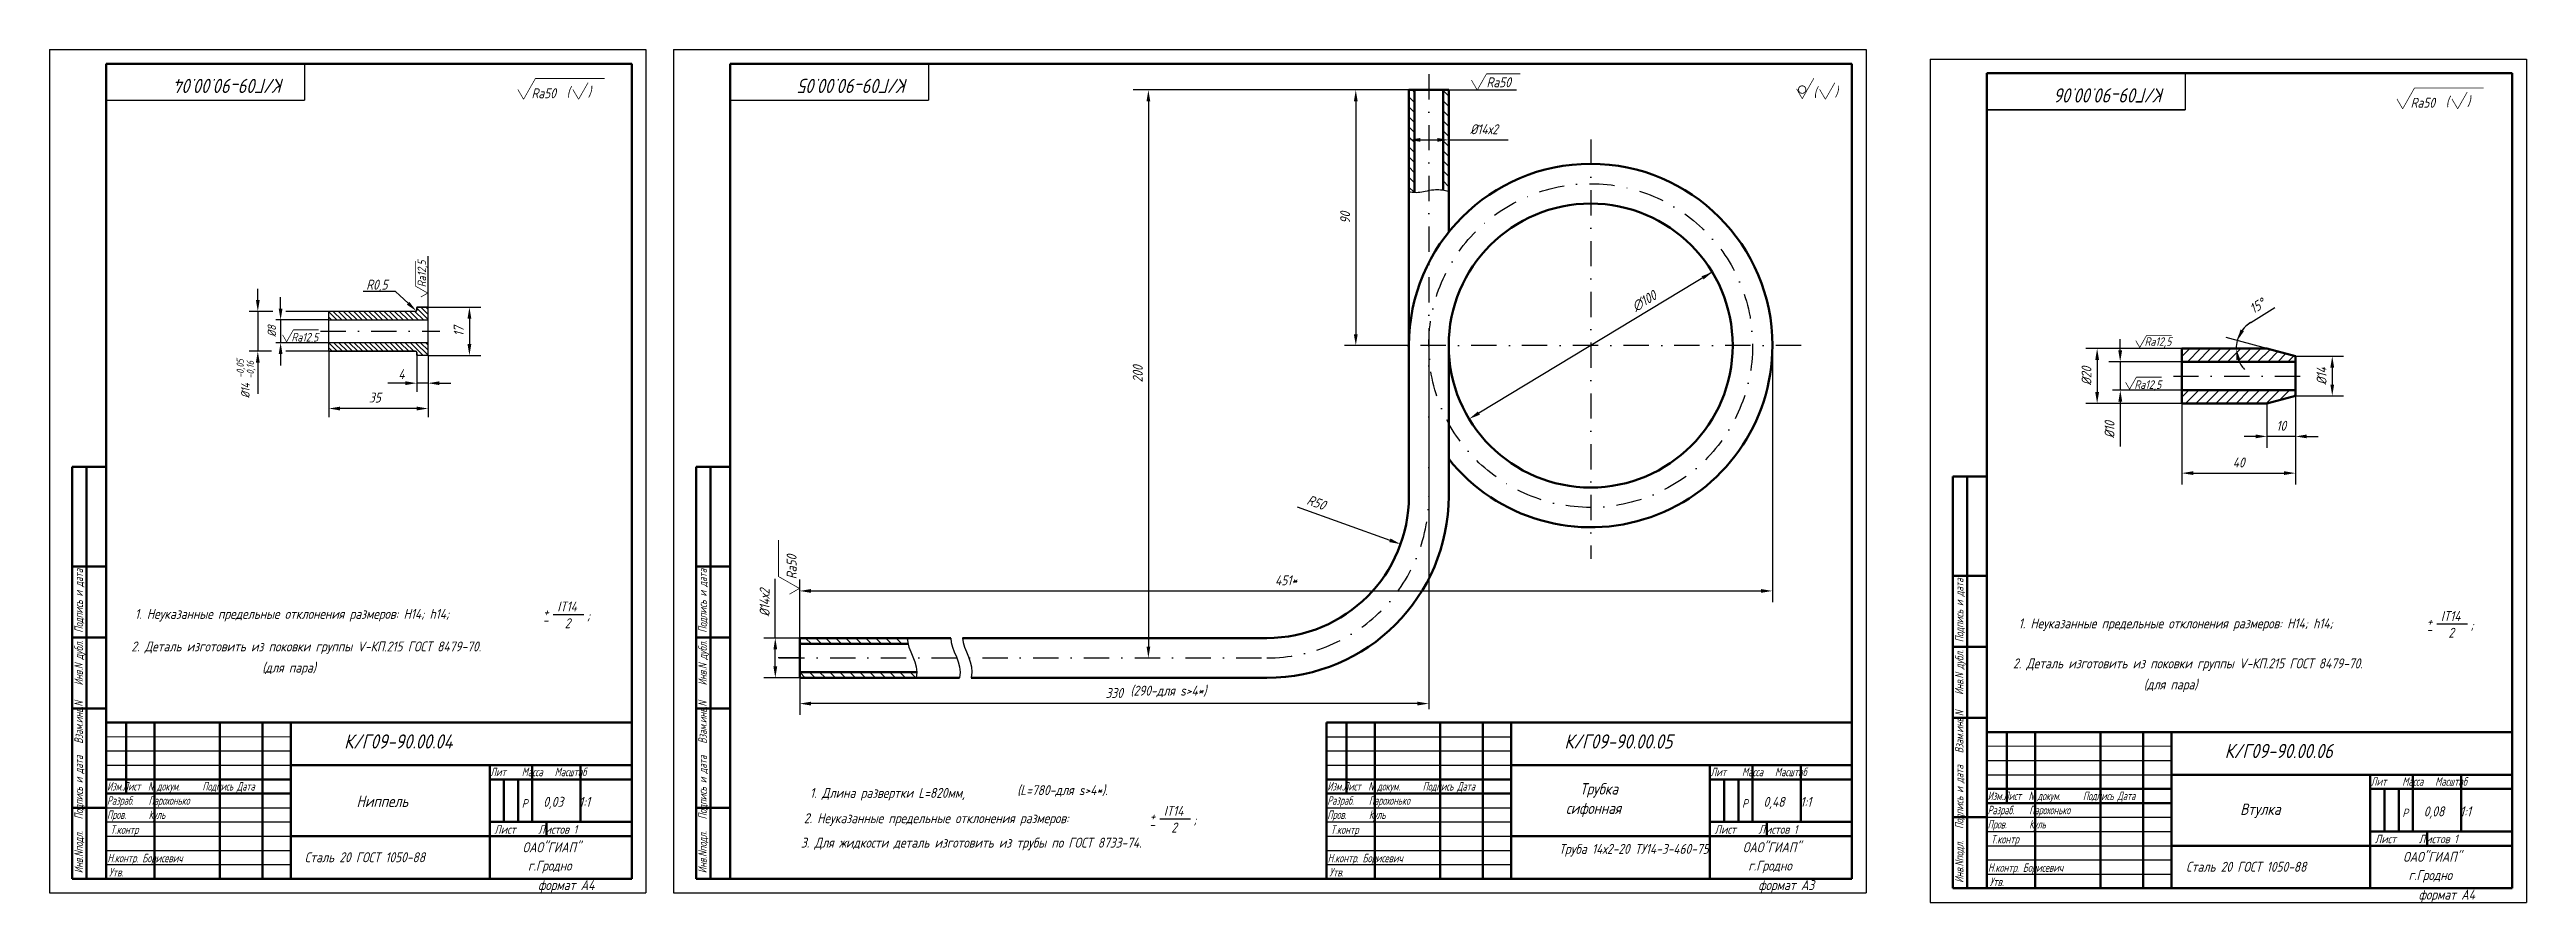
# Model space of a CAD drawing. Header units: inches. Extents: x 1065 to 7392, y 1020 to 3127.
# Drawn here: x 4511 to 5384, y 1026 to 1327 of the extents above; entities that cross this region are included whole.
import ezdxf

# ---------------------------------------------------------------- set-up
doc = ezdxf.new("R2010")
doc.units = ezdxf.units.IN
doc.header["$LTSCALE"] = 0.7
doc.header["$MEASUREMENT"] = 0
doc.linetypes.add('DASHDOT', pattern=[25.4, 12.7, -6.35, 0, -6.35])
doc.linetypes.add('HIDDEN', pattern=[9.525, 6.35, -3.175])
doc.styles.add('ROMANC', font='romanc', dxfattribs={"width": 0.8, "oblique": 15, "height": 3.5})
doc.styles.get("Standard").update_dxf_attribs({"font": 'romand.shx', "width": 0.8, "oblique": 15, "height": 3.5})
doc.dimstyles.get("Standard").update_dxf_attribs({"dimtxt": 3.5, "dimasz": 4, "dimexe": 4, "dimexo": 0, "dimgap": 2, "dimtad": 1, "dimdec": 0, "dimdsep": 46, "dimtxsty": 'Standard', "dimcen": 0.09, "dimadec": 0, "dimazin": 0, "dimtfac": 1, "dimtdec": 0, "dimtmove": 0, "dimatfit": 3, "dimfxl": 0, "dimtolj": 1, "dimtzin": 0, "dimlwd": 25, "dimlwe": 25, "dimarcsym": 0})

msp = doc.modelspace()

# ---------------------------------------------------------------- texts
at = {"style": 'ROMANC', "oblique": 15, "width": 0.8}
for s, p in [('(', (4693.57, 1310.1)), (')', (4701.07, 1310.23)), ('(', (5132.61, 1310.1)), (')', (5140.1, 1310.23)), ('(', (5355.25, 1306.74)), (')', (5362.75, 1306.88))]:
    msp.add_text(s, height=3.5, dxfattribs=at).set_placement(p)
at = {"lineweight": 35, "char_height": 5, "width": 116.2188, "attachment_point": 1, "rotation": 180}
for s, insert in [('К/Г09-90.00.04 ', (4594.19, 1311.49)), ('К/Г09-90.00.05 ', (4813.88, 1311.49)), ('К/Г09-90.00.06 ', (5256.39, 1308.14))]:
    msp.add_mtext(s, dxfattribs=dict(at, insert=insert))
at = {"lineweight": 25, "attachment_point": 1}
for s, insert, char_height, width in [('Ra50', (4681.17, 1313.15), 3.5, 29.1251), ('Ra50', (5017.45, 1317.01), 3.5, 29.1251), ('Ra50', (5342.85, 1309.8), 3.5, 29.1251), ('R0,5', (4622.97, 1245.75), 3.5, 34.7971), ('Ra12,5', (4596.63, 1226.98), 3, 25.3892), ('Ra12,5', (5249.17, 1225.46), 3, 25.3892), ('4', (4634.26, 1214.25), 3.5, 7.8941), ('35', (4623.94, 1206), 3.5, 8.9871), ('Ra12,5', (5245.59, 1210.3), 3, 25.3892), ('1. Неуказанные предельные отклонения размеров: H14; h14; ', (4541.54, 1129.81), 3.5, 158.004), ('-', (4685.08, 1127.65), 3.5, 6.6548), ('+', (4685.3, 1130.58), 3.5, 4.3989), ('IT14', (4690.25, 1132.4), 3.5, 19.7907), ('2', (4692.87, 1126.52), 3.5, 17.1446), (';', (4700.69, 1129.24), 3.5, 9.0235), ('1. Неуказанные предельные отклонения размеров: H14; h14; ', (5204.81, 1126.46), 3.5, 158.004), ('+', (5348.57, 1127.23), 3.5, 4.3989), ('IT14', (5353.52, 1129.04), 3.5, 19.7907), ('2. Деталь изготовить из поковки группы V-КП.215 ГОСТ 8479-70.', (4540.28, 1118.34), 3.5, 172.7805), ('-', (5348.35, 1124.29), 3.5, 6.6548), ('2', (5356.14, 1123.17), 3.5, 17.1446), (';', (5363.96, 1125.89), 3.5, 9.0235), ('(для пара)', (4586.33, 1110.91), 3.5, 44.9224), ('2. Деталь изготовить из поковки группы V-КП.215 ГОСТ 8479-70.', (5202.85, 1112.38), 3.5, 172.7805), ('(290-для s>4*)', (4892.05, 1102.77), 3.5, 45.5333), ('(для пара)', (5248.9, 1104.95), 3.5, 44.9224), ('{\\W0.7;Лит    Масса   Масштаб}', (4666.66, 1073.91), 3, 48.3624), ('{\\W0.7;Лит    Масса   Масштаб}', (5096.35, 1073.91), 3, 48.3624), ('{\\W0.6; Изм.Лист  N докум.      Подпись Дата\\P Разраб.    Парохонько\\P Пров.      Куль}', (4530.38, 1068.85), 3, 75.9719), ('1. Длина развертки L=820мм,', (4779.24, 1066.78), 3.5, 98.3226), ('(L=780-для s>4*).', (4852.19, 1067.74), 3.5, 45.5333), ('{\\W0.6; Изм.Лист  N докум.      Подпись Дата\\P Разраб.    Парохонько\\P Пров.      Куль}', (4960.07, 1068.85), 3, 75.9719), ('{\\W0.6; Изм.Лист  N докум.      Подпись Дата\\P Разраб.    Парохонько\\P Пров.      Куль}', (5192.58, 1065.49), 3, 75.9719), ('{\\W0.7;Лит    Масса   Масштаб}', (5328.85, 1070.55), 3, 48.3624), ('Р', (4677.74, 1062.83), 3, 4.7355), ('0,03   1:1', (4685.31, 1063.63), 3.5, 30.5998), ('2. Неуказанные предельные отклонения размеров:  ', (4777.08, 1057.86), 3.5, 158.004), ('+', (4898.89, 1058.63), 3.5, 4.3989), ('IT14', (4903.84, 1060.45), 3.5, 19.7907), (';', (4914.27, 1057.29), 3.5, 9.0235), ('Р', (5107.43, 1062.83), 3, 4.7355), ('0,48   1:1', (5115, 1063.63), 3.5, 30.5998), ('Р', (5339.93, 1059.48), 3, 4.7355), ('0,08   1:1', (5347.5, 1060.27), 3.5, 30.5998), ('{\\W0.7;Т.контр}', (4532.9, 1053.59), 3, 65.7648), ('Лист     Листов 1', (4668.07, 1053.66), 3, 49.4707), ('3. Для жидкости деталь изготовить из трубы по ГОСТ 8733-74.', (4776.04, 1049.25), 3.5, 166.2699), ('-', (4898.66, 1055.7), 3.5, 6.6548), ('2', (4906.45, 1054.57), 3.5, 17.1446), ('{\\W0.7;Т.контр}', (4962.58, 1053.59), 3, 65.7648), ('Труба 14х2-20 ТУ14-3-460-75', (5042.99, 1047.06), 3.5, 67.684), ('Лист     Листов 1', (5097.76, 1053.66), 3, 49.4707), ('{\\W0.7;Т.контр}', (5195.09, 1050.23), 3, 65.7648), ('Лист     Листов 1', (5330.26, 1050.31), 3, 49.4707), ('{\\W0.7; Н.контр. Борисевич}', (4530.45, 1043.58), 3, 40.546), ('{\\W0.7;Утв.     }', (4532.38, 1038.59), 3, 39.2217), ('Сталь 20 ГОСТ 1050-88', (4601.32, 1044.11), 3.5, 67.3789), ('г.Гродно', (4679.96, 1041.17), 3.5, 35.0627), ('{\\W0.7; Н.контр. Борисевич}', (4960.13, 1043.58), 3, 40.546), ('{\\W0.7;Утв.     }', (4962.07, 1038.59), 3, 39.2217), ('г.Гродно', (5109.65, 1041.17), 3.5, 35.0627), ('{\\W0.7; Н.контр. Борисевич}', (5192.64, 1040.22), 3, 40.546), ('Сталь 20 ГОСТ 1050-88', (5263.8, 1040.76), 3.5, 67.3789), ('формат А4', (4683.49, 1034.31), 3.5, 32.7454), ('формат А3', (5113.17, 1034.31), 3.5, 32.7454), ('{\\W0.7;Утв.     }', (5194.58, 1035.23), 3, 39.2217), ('г.Гродно', (5342.15, 1037.82), 3.5, 35.0627), ('формат А4', (5345.68, 1030.95), 3.5, 32.7454)]:
    msp.add_mtext(s, dxfattribs=dict(at, insert=insert, char_height=char_height, width=width))
at = {"lineweight": 25, "attachment_point": 1, "rotation": 90}
for s, insert, char_height, width in [('Ra12,5', (4641.07, 1243.07), 3, 25.3892), ('%%C8', (4588.24, 1225.59), 3, 25.3892), ('-0,05', (4577.33, 1211.16), 2.5, 14.2705), ('-0,16', (4580.9, 1210.89), 2.5, 14.2705), ('%%C14', (4578.92, 1204.01), 3, 25.3892), ('{\\W0.7; Инв.Nподл.   Подпись и дата   Взам.инв.N    Инв.N дубл.  Подпись и дата}', (4520.22, 1035.32), 3, 144.2887), ('{\\W0.7; Инв.Nподл.   Подпись и дата   Взам.инв.N    Инв.N дубл.  Подпись и дата}', (4739.91, 1035.32), 3, 144.2887), ('Ra50', (4771.02, 1140.28), 3.5, 29.1251), ('{\\W0.7; Инв.Nподл.   Подпись и дата   Взам.инв.N    Инв.N дубл.  Подпись и дата}', (5182.42, 1031.96), 3, 144.2887)]:
    msp.add_mtext(s, dxfattribs=dict(at, insert=insert, char_height=char_height, width=width))
at = {"lineweight": 25, "char_height": 3.5, "attachment_point": 5}
for s, insert, rotation in [('\\A1;∅100', (5073, 1238.21), 31.14032), ('\\A1;200', (4894.65, 1212.56), 90), ('\\A1;%%C20', (5228.73, 1211.82), 90), ('\\A1;%%C10', (5236.85, 1192.91), 90)]:
    msp.add_mtext(s, dxfattribs=dict(at, insert=insert, rotation=rotation))
at = {"lineweight": 25, "insert": (4886.38, 1100.22), "char_height": 3.5, "attachment_point": 5}
msp.add_mtext('330', dxfattribs=at)
at = {"lineweight": 35, "attachment_point": 1}
for s, insert, char_height, width in [('К/Г09-90.00.04', (4615.19, 1085.64), 5, 116.2188), ('К/Г09-90.00.05', (5044.88, 1085.64), 5, 116.2188), ('К/Г09-90.00.06', (5277.39, 1082.28), 5, 116.2188), ('ОАО"ГИАП"', (4678.04, 1047.62), 3.5, 36.171), ('ОАО"ГИАП"', (5107.73, 1047.62), 3.5, 36.171), ('ОАО"ГИАП"', (5340.24, 1044.26), 3.5, 36.171)]:
    msp.add_mtext(s, dxfattribs=dict(at, insert=insert, char_height=char_height, width=width))
at = {"lineweight": 30, "char_height": 4, "width": 61.9449, "attachment_point": 1}
for s, insert in [('Ниппель', (4619.56, 1064.07)), ('Трубка ', (5050.34, 1068.45)), ('сифонная', (5045.42, 1061.61)), ('Втулка', (5282.85, 1061.28))]:
    msp.add_mtext(s, dxfattribs=dict(at, insert=insert))

# ---------------------------------------------------------------- blocks, each defined once
blk = doc.blocks.new('*D352')
at = {"color": 0, "lineweight": 25}
for p, q in [((4644, 1236.07), (4663.31, 1236.07)), ((4659.31, 1232.07), (4659.31, 1223.07)), ((4644.77, 1219.07), (4663.31, 1219.07))]:
    blk.add_line(p, q, dxfattribs=at)
for points in [[(4658.64, 1232.07), (4659.98, 1232.07), (4659.31, 1236.07)], [(4658.64, 1223.07), (4659.98, 1223.07), (4659.31, 1219.07)]]:
    blk.add_solid(points, dxfattribs=at)
at = {"layer": 'DEFPOINTS', "color": 0, "lineweight": 25}
for p in [(4644, 1236.07), (4644.77, 1219.07), (4659.31, 1219.07)]:
    blk.add_point(p, dxfattribs=at)
at = {"color": 0, "lineweight": 25, "insert": (4655.56, 1227.57), "char_height": 3.5, "attachment_point": 5, "rotation": 90}
blk.add_mtext('\\A1;17', dxfattribs=at)
blk = doc.blocks.new('*D357')
at = {"color": 0, "lineweight": 25}
blk.add_line((4950.77, 1165.74), (4983.43, 1153.98), dxfattribs=at)
blk.add_solid([(4983.65, 1154.61), (4983.2, 1153.35), (4987.19, 1152.63)], dxfattribs=at)
at = {"layer": 'DEFPOINTS', "color": 0, "lineweight": 25}
for p in [(4940.14, 1169.56), (4987.19, 1152.63)]:
    blk.add_point(p, dxfattribs=at)
at = {"color": 0, "lineweight": 25, "insert": (4957.54, 1167.29), "char_height": 3.5, "attachment_point": 5, "rotation": 340.20113}
blk.add_mtext('\\A1;R50', dxfattribs=at)
blk = doc.blocks.new('*D333')
at = {"color": 0, "lineweight": 25}
for p, q in [((4990.14, 1312.56), (4967.43, 1312.56)), ((4971.43, 1308.56), (4971.43, 1226.56)), ((4990.14, 1222.56), (4967.43, 1222.56))]:
    blk.add_line(p, q, dxfattribs=at)
for points in [[(4970.76, 1308.56), (4972.1, 1308.56), (4971.43, 1312.56)], [(4970.76, 1226.56), (4972.1, 1226.56), (4971.43, 1222.56)]]:
    blk.add_solid(points, dxfattribs=at)
at = {"layer": 'DEFPOINTS', "color": 0, "lineweight": 25}
for p in [(4990.14, 1312.56), (4971.43, 1222.56), (4990.14, 1222.56)]:
    blk.add_point(p, dxfattribs=at)
at = {"color": 0, "lineweight": 25, "insert": (4967.68, 1267.56), "char_height": 3.5, "attachment_point": 5, "rotation": 90}
blk.add_mtext('\\A1;90', dxfattribs=at)
blk = doc.blocks.new('*D358')
at = {"color": 0, "lineweight": 25}
for p, q in [((5118.14, 1222.56), (5118.14, 1132.14)), ((4775.61, 1119.56), (4775.61, 1140.14)), ((4779.61, 1136.14), (5114.14, 1136.14))]:
    blk.add_line(p, q, dxfattribs=at)
for points in [[(4779.61, 1136.81), (4779.61, 1135.48), (4775.61, 1136.14)], [(5114.14, 1136.81), (5114.14, 1135.48), (5118.14, 1136.14)]]:
    blk.add_solid(points, dxfattribs=at)
at = {"layer": 'DEFPOINTS', "color": 0, "lineweight": 25}
for p in [(5118.14, 1222.56), (5118.14, 1136.14), (4775.61, 1119.56)]:
    blk.add_point(p, dxfattribs=at)
at = {"color": 0, "lineweight": 25, "insert": (4946.88, 1139.89), "char_height": 3.5, "attachment_point": 5}
blk.add_mtext('\\A1;451*', dxfattribs=at)
blk = doc.blocks.new('*D359')
at = {"color": 0, "lineweight": 25}
for p, q in [((4990.14, 1312.56), (4990.14, 1290.98)), ((5004.14, 1312.56), (5004.14, 1290.98)), ((4994.14, 1294.98), (5000.14, 1294.98)), ((5004.14, 1294.98), (5025.04, 1294.98))]:
    blk.add_line(p, q, dxfattribs=at)
for points in [[(4994.14, 1295.65), (4994.14, 1294.32), (4990.14, 1294.98)], [(5000.14, 1295.65), (5000.14, 1294.32), (5004.14, 1294.98)]]:
    blk.add_solid(points, dxfattribs=at)
at = {"layer": 'DEFPOINTS', "color": 0, "lineweight": 25}
for p in [(4990.14, 1312.56), (5004.14, 1312.56), (5004.14, 1294.98)]:
    blk.add_point(p, dxfattribs=at)
at = {"color": 0, "lineweight": 25, "insert": (5016.59, 1298.73), "char_height": 3.5, "attachment_point": 5}
blk.add_mtext('\\A1;%%C14х2', dxfattribs=at)
blk = doc.blocks.new('*D360')
at = {"color": 0, "lineweight": 25}
for p, q in [((4767.02, 1119.56), (4767.02, 1140.46)), ((4775.61, 1119.56), (4763.02, 1119.56)), ((4767.02, 1109.56), (4767.02, 1115.56)), ((4775.61, 1105.56), (4763.02, 1105.56))]:
    blk.add_line(p, q, dxfattribs=at)
for points in [[(4766.36, 1115.56), (4767.69, 1115.56), (4767.02, 1119.56)], [(4766.36, 1109.56), (4767.69, 1109.56), (4767.02, 1105.56)]]:
    blk.add_solid(points, dxfattribs=at)
at = {"layer": 'DEFPOINTS', "color": 0, "lineweight": 25}
for p in [(4767.02, 1119.56), (4775.61, 1119.56), (4775.61, 1105.56)]:
    blk.add_point(p, dxfattribs=at)
at = {"color": 0, "lineweight": 25, "insert": (4763.27, 1132.01), "char_height": 3.5, "attachment_point": 5, "rotation": 90}
blk.add_mtext('\\A1;%%C14х2', dxfattribs=at)
blk = doc.blocks.new('*D437')
at = {"color": 0, "lineweight": 25}
for p, q in [((5286.61, 1230.72), (5295.01, 1235.9)), ((5292.29, 1221.5), (5277.96, 1225.34))]:
    blk.add_line(p, q, dxfattribs=at)
for start, end in [(121.66195, 165), (122.44358, 143.72179), (165, 180), (201.27821, 222.55642)]:
    blk.add_arc((5292.29, 1221.5), 10.83, start, end, dxfattribs=at)
for points in [[(5281.54, 1217.45), (5282.85, 1217.69), (5281.46, 1221.5)], [(5284.16, 1227.62), (5282.96, 1228.2), (5281.83, 1224.3)]]:
    blk.add_solid(points, dxfattribs=at)
at = {"layer": 'DEFPOINTS', "color": 0, "lineweight": 25}
for p in [(5262.32, 1221.5), (5281.5, 1222.44), (5292.29, 1221.5), (5292.29, 1221.5), (5302.29, 1218.82)]:
    blk.add_point(p, dxfattribs=at)
at = {"color": 0, "lineweight": 25, "insert": (5288.84, 1236.5), "char_height": 3.5, "attachment_point": 5, "rotation": 31.66195}
blk.add_mtext('\\A1;15°', dxfattribs=at)
blk = doc.blocks.new('*D438')
at = {"color": 0, "lineweight": 25}
for p, q in [((5302.29, 1218.82), (5319.27, 1218.82)), ((5315.27, 1214.82), (5315.27, 1208.83)), ((5302.29, 1204.83), (5319.27, 1204.83))]:
    blk.add_line(p, q, dxfattribs=at)
for points in [[(5314.61, 1214.82), (5315.94, 1214.82), (5315.27, 1218.82)], [(5314.61, 1208.83), (5315.94, 1208.83), (5315.27, 1204.83)]]:
    blk.add_solid(points, dxfattribs=at)
at = {"layer": 'DEFPOINTS', "color": 0, "lineweight": 25}
for p in [(5302.29, 1218.82), (5302.29, 1204.83), (5315.27, 1204.83)]:
    blk.add_point(p, dxfattribs=at)
at = {"color": 0, "lineweight": 25, "insert": (5311.52, 1211.82), "char_height": 3.5, "attachment_point": 5, "rotation": 90}
blk.add_mtext('\\A1;%%C14', dxfattribs=at)
blk = doc.blocks.new('*D439')
at = {"color": 0, "lineweight": 25}
for p, q in [((5302.29, 1204.83), (5302.29, 1186.56)), ((5292.29, 1202.15), (5292.29, 1186.56)), ((5288.29, 1190.56), (5284.29, 1190.56)), ((5302.29, 1190.56), (5292.29, 1190.56)), ((5306.29, 1190.56), (5310.29, 1190.56))]:
    blk.add_line(p, q, dxfattribs=at)
for points in [[(5288.29, 1191.23), (5288.29, 1189.9), (5292.29, 1190.56)], [(5306.29, 1191.23), (5306.29, 1189.9), (5302.29, 1190.56)]]:
    blk.add_solid(points, dxfattribs=at)
at = {"layer": 'DEFPOINTS', "color": 0, "lineweight": 25}
for p in [(5302.29, 1204.83), (5292.29, 1202.15), (5292.29, 1190.56)]:
    blk.add_point(p, dxfattribs=at)
at = {"color": 0, "lineweight": 25, "insert": (5297.29, 1194.31), "char_height": 3.5, "attachment_point": 5}
blk.add_mtext('\\A1;10', dxfattribs=at)
blk = doc.blocks.new('*D440')
at = {"color": 0, "lineweight": 25}
for p, q in [((5302.29, 1204.83), (5302.29, 1173.63)), ((5262.32, 1202.15), (5262.32, 1173.63)), ((5266.32, 1177.63), (5298.29, 1177.63))]:
    blk.add_line(p, q, dxfattribs=at)
for points in [[(5266.32, 1178.3), (5266.32, 1176.97), (5262.32, 1177.63)], [(5298.29, 1178.3), (5298.29, 1176.97), (5302.29, 1177.63)]]:
    blk.add_solid(points, dxfattribs=at)
at = {"layer": 'DEFPOINTS', "color": 0, "lineweight": 25}
for p in [(5302.29, 1204.83), (5262.32, 1202.15), (5302.29, 1177.63)]:
    blk.add_point(p, dxfattribs=at)
at = {"color": 0, "lineweight": 25, "insert": (5282.31, 1181.38), "char_height": 3.5, "attachment_point": 5}
blk.add_mtext('\\A1;40', dxfattribs=at)

# ---------------------------------------------------------------- dimensions: what is measured, and where the dimension line sits
at = {"lineweight": 25}
for base, p1, p2, picture, middle in [((4971.43, 1222.56), (4990.14, 1312.56), (4990.14, 1222.56), '*D333', (4967.68, 1267.56)), ((4659.31, 1219.07), (4644, 1236.07), (4644.77, 1219.07), '*D352', (4655.56, 1227.57))]:
    dim = msp.add_linear_dim(base=base, p1=p1, p2=p2, angle=90, dimstyle='Standard', dxfattribs=at)
    dim.commit()
    dim.dimension.update_dxf_attribs({"geometry": picture, "text_midpoint": middle})
for base, p1, p2, text, picture, middle in [((5004.14, 1294.98), (4990.14, 1312.56), (5004.14, 1312.56), '%%C14х2', '*D359', (5016.59, 1298.73)), ((5118.14, 1136.14), (4775.61, 1119.56), (5118.14, 1222.56), '451*', '*D358', (4946.88, 1139.89))]:
    dim = msp.add_linear_dim(base=base, p1=p1, p2=p2, text=text, dimstyle='Standard', dxfattribs=at)
    dim.commit()
    dim.dimension.update_dxf_attribs({"geometry": picture, "text_midpoint": middle})
dim = msp.add_angular_dim_2l(base=(5281.5, 1222.44), line1=((5292.29, 1221.5), (5262.32, 1221.5)), line2=((5302.29, 1218.82), (5292.29, 1221.5)), dimstyle='Standard', dxfattribs=at)
dim.commit()
dim.dimension.update_dxf_attribs({"geometry": '*D437', "text_midpoint": (5288.84, 1236.5)})
for base, p1, p2, text, picture, middle in [((5315.27, 1204.83), (5302.29, 1218.82), (5302.29, 1204.83), '%%C14', '*D438', (5311.52, 1211.82)), ((4767.02, 1119.56), (4775.61, 1105.56), (4775.61, 1119.56), '%%C14х2', '*D360', (4763.27, 1132.01))]:
    dim = msp.add_linear_dim(base=base, p1=p1, p2=p2, angle=90, text=text, dimstyle='Standard', dxfattribs=at)
    dim.commit()
    dim.dimension.update_dxf_attribs({"geometry": picture, "text_midpoint": middle})
for base, p1, p2, picture, middle in [((5302.29, 1177.63), (5262.32, 1202.15), (5302.29, 1204.83), '*D440', (5282.31, 1181.38)), ((5292.29, 1190.56), (5302.29, 1204.83), (5292.29, 1202.15), '*D439', (5297.29, 1194.31))]:
    dim = msp.add_linear_dim(base=base, p1=p1, p2=p2, dimstyle='Standard', dxfattribs=at)
    dim.commit()
    dim.dimension.update_dxf_attribs({"geometry": picture, "text_midpoint": middle})
dim = msp.add_radius_dim(center=(4940.14, 1169.56), mpoint=(4987.19, 1152.63), dimstyle='Standard', dxfattribs=at)
dim.commit()
dim.dimension.update_dxf_attribs({"geometry": '*D357', "text_midpoint": (4956.27, 1163.76), "dimtype": 164})

# ---------------------------------------------------------------- hatches: boundary and pattern name
at = {"lineweight": 25}
h = msp.add_hatch(dxfattribs=at)
h.set_pattern_fill('ANSI31', color=256, scale=20, angle=90, style=0)
h.paths.add_polyline_path([(4992.14, 1312.56), (4990.14, 1312.56), (4990.14, 1276.82, 0.005854), (4990.58, 1276.72, 0.039188), (4992.14, 1276.51)])
h.paths.add_polyline_path([(5004.14, 1312.56), (5002.14, 1312.56), (5002.14, 1277.34, -0.02754), (5003.54, 1277.04, -0.007414), (5004.14, 1276.87)])
h = msp.add_hatch(dxfattribs=at)
h.set_pattern_fill('ANSI31', color=256, scale=20, angle=90, style=0)
edge = h.paths.add_edge_path()
edge.add_spline(control_points=[(4813.74, 1117.56), (4813.57, 1118.24), (4813.48, 1118.91), (4813.5, 1119.56)], knot_values=[16.89827, 16.89827, 16.89827, 16.89827, 19.106376, 19.106376, 19.106376, 19.106376], degree=3, periodic=0)
edge.add_line((4813.5, 1119.56), (4775.61, 1119.56))
edge.add_line((4775.61, 1119.56), (4775.61, 1117.56))
edge.add_line((4775.61, 1117.56), (4813.74, 1117.56))
edge = h.paths.add_edge_path()
edge.add_spline(control_points=[(4816.57, 1105.56), (4816.75, 1106.24), (4816.82, 1106.91), (4816.83, 1107.56)], knot_values=[29.152697, 29.152697, 29.152697, 29.152697, 30.972982, 30.972982, 30.972982, 30.972982], degree=3, periodic=0)
edge.add_line((4816.83, 1107.56), (4775.61, 1107.56))
edge.add_line((4775.61, 1107.56), (4775.61, 1105.56))
edge.add_line((4775.61, 1105.56), (4816.57, 1105.56))

# ---------------------------------------------------------------- linework, layer by layer
for p, q in [((4511.46, 1326.8), (4511.46, 1029.8)), ((4511.46, 1326.8), (4721.46, 1326.8)), ((4721.46, 1326.8), (4721.46, 1029.8)), ((4731.15, 1326.8), (4731.15, 1029.8)), ((4731.15, 1326.8), (5151.15, 1326.8)), ((5151.15, 1326.8), (5151.15, 1029.8)), ((5173.66, 1323.44), (5173.66, 1026.44)), ((5173.66, 1323.44), (5383.66, 1323.44)), ((5383.66, 1323.44), (5383.66, 1026.44)), ((5004.14, 1312.56), (4990.14, 1312.56)), ((4990.14, 1312.56), (4990.14, 1276.51)), ((5004.14, 1312.56), (4990.14, 1312.56)), ((4990.14, 1312.56), (5004.14, 1312.56)), ((5004.14, 1312.56), (5004.14, 1304.2)), ((5004.14, 1284.2), (5004.14, 1262.51)), ((4644.77, 1236.07), (4644.77, 1254.05)), ((4633.26, 1241.56), (4621.85, 1241.56)), ((4640.77, 1236.07), (4640.77, 1235.07)), ((4640.77, 1220.07), (4640.77, 1219.07)), ((4511.46, 1029.8), (4721.46, 1029.8)), ((4731.15, 1029.8), (5151.15, 1029.8)), ((5173.66, 1026.44), (5383.66, 1026.44))]:
    msp.add_line(p, q)
at = {"lineweight": 50}
for p, q in [((4531.46, 1321.8), (4531.46, 1034.8)), ((4531.46, 1321.8), (4716.46, 1321.8)), ((4716.46, 1321.8), (4716.46, 1034.8)), ((4751.15, 1321.8), (4751.15, 1034.8)), ((4751.15, 1321.8), (5146.15, 1321.8)), ((5146.15, 1321.8), (5146.15, 1034.8)), ((5193.66, 1318.44), (5193.66, 1031.44)), ((5193.66, 1318.44), (5378.66, 1318.44)), ((5378.66, 1318.44), (5378.66, 1031.44)), ((4990.14, 1312.56), (4990.14, 1222.56)), ((4990.14, 1312.56), (5004.14, 1312.56)), ((4992.14, 1312.56), (4992.14, 1276.51)), ((5002.14, 1312.56), (5002.14, 1277.34)), ((5004.14, 1312.56), (5004.14, 1262.51)), ((4990.14, 1222.56), (4990.14, 1169.56)), ((5004.14, 1222.56), (5004.14, 1169.56)), ((5262.32, 1221.5), (5262.32, 1202.15)), ((5292.29, 1221.5), (5262.32, 1221.5)), ((5302.29, 1218.82), (5292.29, 1221.5)), ((5262.32, 1216.83), (5302.29, 1216.83)), ((5262.32, 1206.83), (5302.29, 1206.83)), ((5302.29, 1204.83), (5292.29, 1202.15)), ((5292.29, 1202.15), (5262.32, 1202.15)), ((4519.46, 1179.8), (4519.46, 1034.8)), ((4519.46, 1179.8), (4531.46, 1179.8)), ((4524.46, 1179.8), (4524.46, 1034.8)), ((4739.15, 1179.8), (4739.15, 1034.8)), ((4739.15, 1179.8), (4751.15, 1179.8)), ((4744.15, 1179.8), (4744.15, 1034.8)), ((5181.66, 1176.44), (5181.66, 1031.44)), ((5181.66, 1176.44), (5193.66, 1176.44)), ((5186.66, 1176.44), (5186.66, 1031.44)), ((4519.46, 1144.8), (4531.46, 1144.8)), ((4739.15, 1144.8), (4751.15, 1144.8)), ((5181.66, 1141.44), (5193.66, 1141.44)), ((4519.46, 1119.8), (4531.46, 1119.8)), ((4739.15, 1119.8), (4751.15, 1119.8)), ((4775.61, 1119.56), (4828.79, 1119.56)), ((4775.61, 1117.56), (4813.74, 1117.56)), ((4832.94, 1119.56), (4940.14, 1119.56)), ((5181.66, 1116.44), (5193.66, 1116.44)), ((4775.61, 1107.56), (4816.83, 1107.56)), ((4775.61, 1105.56), (4831.86, 1105.56)), ((4835.94, 1105.56), (4940.14, 1105.56)), ((4519.46, 1094.8), (4531.46, 1094.8)), ((4739.15, 1094.8), (4751.15, 1094.8)), ((5181.66, 1091.44), (5193.66, 1091.44)), ((4531.46, 1089.8), (4716.46, 1089.8)), ((4538.46, 1089.8), (4538.46, 1064.8)), ((4548.46, 1089.8), (4548.46, 1034.8)), ((4571.46, 1089.8), (4571.46, 1034.8)), ((4586.46, 1089.8), (4586.46, 1034.8)), ((4596.46, 1089.8), (4596.46, 1034.8)), ((4961.15, 1089.8), (4961.15, 1034.8)), ((4961.15, 1089.8), (5146.15, 1089.8)), ((4968.15, 1089.8), (4968.15, 1064.8)), ((4978.15, 1089.8), (4978.15, 1034.8)), ((5001.15, 1089.8), (5001.15, 1034.8)), ((5016.15, 1089.8), (5016.15, 1034.8)), ((5026.15, 1089.8), (5026.15, 1034.8)), ((5193.66, 1086.44), (5378.66, 1086.44)), ((5200.66, 1086.44), (5200.66, 1061.44)), ((5210.66, 1086.44), (5210.66, 1031.44)), ((5233.66, 1086.44), (5233.66, 1031.44)), ((5248.66, 1086.44), (5248.66, 1031.44)), ((5258.66, 1086.44), (5258.66, 1031.44)), ((4666.46, 1074.8), (4666.46, 1034.8)), ((4681.46, 1074.8), (4681.46, 1054.8)), ((4698.46, 1074.8), (4698.46, 1054.8)), ((5096.15, 1074.8), (5096.15, 1034.8)), ((5111.15, 1074.8), (5111.15, 1054.8)), ((5128.15, 1074.8), (5128.15, 1054.8)), ((4531.46, 1069.8), (4596.46, 1069.8)), ((4531.46, 1064.8), (4596.46, 1064.8)), ((4666.46, 1069.8), (4716.46, 1069.8)), ((4671.46, 1069.8), (4671.46, 1054.8)), ((4676.46, 1069.8), (4676.46, 1054.8)), ((4961.15, 1069.8), (5026.15, 1069.8)), ((4961.15, 1064.8), (5026.15, 1064.8)), ((5096.15, 1069.8), (5146.15, 1069.8)), ((5101.15, 1069.8), (5101.15, 1054.8)), ((5106.15, 1069.8), (5106.15, 1054.8)), ((5193.66, 1066.44), (5258.66, 1066.44)), ((5328.66, 1071.44), (5328.66, 1031.44)), ((5328.66, 1066.44), (5378.66, 1066.44)), ((5333.66, 1066.44), (5333.66, 1051.44)), ((5338.66, 1066.44), (5338.66, 1051.44)), ((5343.66, 1071.44), (5343.66, 1051.44)), ((5360.66, 1071.44), (5360.66, 1051.44)), ((4519.46, 1059.8), (4531.46, 1059.8)), ((4739.15, 1059.8), (4751.15, 1059.8)), ((5181.66, 1056.44), (5193.66, 1056.44)), ((5193.66, 1061.44), (5258.66, 1061.44)), ((4666.46, 1054.8), (4716.46, 1054.8)), ((4686.46, 1054.8), (4686.46, 1049.8)), ((5096.15, 1054.8), (5146.15, 1054.8)), ((5116.15, 1054.8), (5116.15, 1049.8)), ((5328.66, 1051.44), (5378.66, 1051.44)), ((5348.66, 1051.44), (5348.66, 1046.44)), ((4519.46, 1034.8), (4716.46, 1034.8)), ((4739.15, 1034.8), (5146.15, 1034.8)), ((5181.66, 1031.44), (5378.66, 1031.44))]:
    msp.add_line(p, q, dxfattribs=at)
at = {"linetype": 'DASHDOT'}
for p, q in [((4997.14, 1318.1), (4997.14, 1169.56)), ((5054.14, 1295.13), (5054.14, 1147.42)), ((4606.89, 1227.57), (4648.93, 1227.57)), ((5259.32, 1211.83), (5305.57, 1211.83)), ((4768.44, 1112.56), (4940.14, 1112.56))]:
    msp.add_line(p, q, dxfattribs=at)
at = {"lineweight": 25}
for p, q in [((4990.14, 1312.56), (4892.98, 1312.56)), ((4898.4, 1308.56), (4898.4, 1116.56)), ((5004.14, 1312.56), (5028.03, 1312.56)), ((5096.94, 1248.42), (5014.77, 1198.77)), ((4997.14, 1222.56), (4997.14, 1094.57)), ((5262.32, 1221.5), (5228.48, 1221.5)), ((5240.6, 1220.83), (5240.6, 1224.83)), ((5262.32, 1218.66), (5265.16, 1221.5)), ((5264.24, 1216.83), (5268.91, 1221.5)), ((5267.78, 1216.83), (5272.33, 1221.38)), ((5271.31, 1216.83), (5275.98, 1221.5)), ((5274.85, 1216.83), (5279.52, 1221.5)), ((5278.38, 1216.83), (5283.06, 1221.5)), ((5281.92, 1216.83), (5286.59, 1221.5)), ((5285.45, 1216.83), (5290.13, 1221.5)), ((5288.99, 1216.83), (5293.37, 1221.21)), ((5232.48, 1217.5), (5232.48, 1206.15)), ((5262.32, 1216.83), (5236.6, 1216.83)), ((5240.6, 1216.83), (5240.6, 1206.83)), ((5272.29, 1216.83), (5270.29, 1216.83)), ((5292.53, 1216.83), (5296.16, 1220.46)), ((5296.06, 1216.83), (5298.95, 1219.72)), ((5299.6, 1216.83), (5301.74, 1218.97)), ((5262.32, 1206.83), (5237.89, 1206.83)), ((5262.32, 1204.33), (5264.82, 1206.83)), ((5263.57, 1202.15), (5268.25, 1206.83)), ((5267.24, 1202.15), (5271.92, 1206.83)), ((5268.32, 1206.77), (5268.38, 1206.83)), ((5272.29, 1206.83), (5268.32, 1206.83)), ((5270.77, 1202.15), (5275.45, 1206.83)), ((5274.31, 1202.15), (5278.99, 1206.83)), ((5277.85, 1202.15), (5282.53, 1206.83)), ((5281.38, 1202.15), (5286.06, 1206.83)), ((5284.92, 1202.15), (5289.6, 1206.83)), ((5288.45, 1202.15), (5293.13, 1206.83)), ((5291.99, 1202.15), (5296.67, 1206.83)), ((5296.71, 1203.33), (5300.2, 1206.83)), ((5301.54, 1204.62), (5302.29, 1205.38)), ((5262.32, 1202.15), (5228.48, 1202.15)), ((5240.6, 1202.83), (5240.6, 1187)), ((4688.81, 1127.88), (4699.64, 1127.88)), ((5352.08, 1124.52), (5362.9, 1124.52)), ((4775.61, 1112.56), (4768.08, 1112.56)), ((4775.61, 1105.56), (4775.61, 1092.47)), ((4993.14, 1096.47), (4779.61, 1096.47)), ((4961.15, 1084.8), (5026.15, 1084.8)), ((4531.46, 1079.8), (4596.46, 1079.8)), ((4531.46, 1074.8), (4596.46, 1074.8)), ((4961.15, 1079.8), (5026.15, 1079.8)), ((4961.15, 1074.8), (5026.15, 1074.8)), ((5193.66, 1076.44), (5258.66, 1076.44)), ((5193.66, 1071.44), (5258.66, 1071.44)), ((4531.46, 1059.8), (4596.46, 1059.8)), ((4902.39, 1055.93), (4913.22, 1055.93)), ((4961.15, 1059.8), (5026.15, 1059.8)), ((5193.66, 1056.44), (5258.66, 1056.44)), ((4531.46, 1054.8), (4596.46, 1054.8)), ((4531.46, 1049.8), (4596.46, 1049.8)), ((4961.15, 1054.8), (5026.15, 1054.8)), ((4961.15, 1049.8), (5026.15, 1049.8)), ((5193.66, 1051.44), (5258.66, 1051.44)), ((4531.46, 1044.8), (4596.46, 1044.8)), ((4531.46, 1039.8), (4596.46, 1039.8)), ((4961.15, 1044.8), (5026.15, 1044.8)), ((4961.15, 1039.8), (5026.15, 1039.8)), ((5193.66, 1046.44), (5258.66, 1046.44)), ((5193.66, 1041.44), (5258.66, 1041.44)), ((5193.66, 1036.44), (5258.66, 1036.44))]:
    msp.add_line(p, q, dxfattribs=at)
at = {"linetype": 'HIDDEN', "lineweight": 25}
for p, q in [((4990.14, 1304.07), (4990.14, 1284.3)), ((5004.14, 1304.28), (5004.14, 1283.71))]:
    msp.add_line(p, q, dxfattribs=at)
at = {"color": 0, "linetype": 'ByBlock'}
for p, q in [((4584.8, 1238.57), (4584.8, 1242.57)), ((4592.83, 1235.57), (4592.83, 1239.57)), ((4634.77, 1240.17), (4633.26, 1241.56)), ((4637.7, 1237.45), (4634.77, 1240.17)), ((4590.13, 1234.57), (4581.8, 1234.57)), ((4584.8, 1234.57), (4584.8, 1220.57)), ((4609.77, 1231.57), (4591.12, 1231.57)), ((4592.83, 1231.57), (4592.83, 1223.57)), ((4609.77, 1234.57), (4594.65, 1234.57)), ((4644.77, 1236.07), (4658.72, 1236.07)), ((4609.8, 1223.57), (4591.12, 1223.57)), ((4589.62, 1220.57), (4581.8, 1220.57)), ((4584.8, 1216.57), (4584.8, 1212.57)), ((4584.8, 1212.57), (4584.8, 1205.54)), ((4592.83, 1219.57), (4592.83, 1215.57)), ((4609.77, 1220.57), (4594.65, 1220.57)), ((4609.77, 1220.57), (4609.77, 1197.38)), ((4640.77, 1219.07), (4640.77, 1206.31)), ((4644.77, 1219.07), (4658.72, 1219.07)), ((4644.77, 1219.07), (4644.77, 1206.31)), ((4644.77, 1219.07), (4644.77, 1197.38)), ((4632.77, 1209.31), (4630.54, 1209.31)), ((4636.77, 1209.31), (4632.77, 1209.31)), ((4644.77, 1209.31), (4640.77, 1209.31)), ((4648.77, 1209.31), (4652.77, 1209.31)), ((4640.77, 1200.38), (4613.77, 1200.38))]:
    msp.add_line(p, q, dxfattribs=at)
at = {"color": 0}
for p, q in [((4612.58, 1231.57), (4609.77, 1234.38)), ((4610.78, 1231.57), (4609.77, 1232.58)), ((4614.37, 1231.57), (4611.37, 1234.57)), ((4616.17, 1231.57), (4613.17, 1234.57)), ((4617.97, 1231.57), (4614.97, 1234.57)), ((4619.76, 1231.57), (4616.76, 1234.57)), ((4621.56, 1231.57), (4618.56, 1234.57)), ((4623.35, 1231.57), (4620.35, 1234.57)), ((4625.15, 1231.57), (4622.15, 1234.57)), ((4626.95, 1231.57), (4623.95, 1234.57)), ((4628.74, 1231.57), (4625.74, 1234.57)), ((4630.54, 1231.57), (4627.54, 1234.57)), ((4632.34, 1231.57), (4629.34, 1234.57)), ((4634.13, 1231.57), (4631.13, 1234.57)), ((4635.93, 1231.57), (4632.93, 1234.57)), ((4637.72, 1231.57), (4634.72, 1234.57)), ((4639.52, 1231.57), (4636.52, 1234.57)), ((4641.32, 1231.57), (4638.32, 1234.57)), ((4643.11, 1231.57), (4640.11, 1234.57)), ((4644.77, 1231.71), (4640.77, 1235.71)), ((4644.77, 1233.5), (4642.2, 1236.07)), ((4644.77, 1235.3), (4644, 1236.07)), ((4611.01, 1220.57), (4609.77, 1221.81)), ((4612.8, 1220.57), (4609.8, 1223.57)), ((4614.6, 1220.57), (4611.6, 1223.57)), ((4616.39, 1220.57), (4613.39, 1223.57)), ((4618.19, 1220.57), (4615.19, 1223.57)), ((4619.99, 1220.57), (4616.99, 1223.57)), ((4621.78, 1220.57), (4618.78, 1223.57)), ((4623.58, 1220.57), (4620.58, 1223.57)), ((4625.37, 1220.57), (4622.37, 1223.57)), ((4627.17, 1220.57), (4624.17, 1223.57)), ((4628.97, 1220.57), (4625.97, 1223.57)), ((4630.76, 1220.57), (4627.76, 1223.57)), ((4632.56, 1220.57), (4629.56, 1223.57)), ((4634.35, 1220.57), (4631.35, 1223.57)), ((4636.15, 1220.57), (4633.15, 1223.57)), ((4637.95, 1220.57), (4634.95, 1223.57)), ((4639.74, 1220.57), (4636.74, 1223.57)), ((4643.04, 1219.07), (4638.54, 1223.57)), ((4644.77, 1219.14), (4640.34, 1223.57)), ((4644.77, 1220.93), (4642.13, 1223.57)), ((4644.77, 1222.73), (4643.93, 1223.57)), ((4641.24, 1219.07), (4640.77, 1219.54))]:
    msp.add_line(p, q, dxfattribs=at)
at = {"color": 0, "linetype": 'DASHDOT'}
msp.add_line((5128.24, 1222.56), (4981.07, 1222.56), dxfattribs=at)
at = {"linetype": 'Continuous', "lineweight": 50}
for p, q in [((5302.29, 1218.83), (5302.29, 1204.83)), ((4775.61, 1119.56), (4775.61, 1105.56))]:
    msp.add_line(p, q, dxfattribs=at)
at = {"lineweight": 15}
for p, q in [((4531.46, 1084.8), (4596.46, 1084.8)), ((5193.66, 1081.44), (5258.66, 1081.44))]:
    msp.add_line(p, q, dxfattribs=at)
at = {"color": 1, "lineweight": 50}
for p, q in [((4596.46, 1074.8), (4716.46, 1074.8)), ((5026.15, 1074.8), (5146.15, 1074.8)), ((5258.66, 1071.44), (5378.66, 1071.44)), ((4596.46, 1049.8), (4716.46, 1049.8)), ((5026.15, 1049.8), (5146.15, 1049.8)), ((5258.66, 1046.44), (5378.66, 1046.44))]:
    msp.add_line(p, q, dxfattribs=at)
for points, const_width in [([(4601.32, 1308.91), (4601.32, 1321.91)], 0.5), ([(4821, 1308.91), (4821, 1321.91)], 0.5), ([(5014.2, 1312.51), (5017.47, 1318.27)], 0.25), ([(5017.47, 1318.27), (5029.39, 1318.27)], 0.3), ([(5263.51, 1305.56), (5263.51, 1318.56)], 0.5), ([(4531.32, 1308.91), (4601.32, 1308.91)], 0.5), ([(4676.35, 1312.77), (4678.38, 1309.27)], 0.25), ([(4678.38, 1309.27), (4682.55, 1316.61)], 0.25), ([(4682.55, 1316.61), (4706.91, 1316.61)], 0.3), ([(4695.72, 1312.77), (4697.76, 1309.27)], 0.25), ([(4697.76, 1309.27), (4701.1, 1315.15)], 0.25), ([(4751, 1308.91), (4821, 1308.91)], 0.5), ([(5012.17, 1316.01), (5014.2, 1312.51)], 0.25), ([(5126.64, 1312.96), (5128.67, 1309.46)], 0.25), ([(5128.59, 1309.4), (5132.76, 1316.74)], 0.25), ([(5134.76, 1312.77), (5136.79, 1309.27)], 0.25), ([(5136.79, 1309.27), (5140.13, 1315.15)], 0.25), ([(5338.03, 1309.42), (5340.06, 1305.92)], 0.25), ([(5340.06, 1305.92), (5344.22, 1313.25)], 0.25), ([(5344.22, 1313.25), (5368.59, 1313.25)], 0.3), ([(5357.4, 1309.42), (5359.44, 1305.92)], 0.25), ([(5359.44, 1305.92), (5362.78, 1311.8)], 0.25), ([(5193.51, 1305.56), (5263.51, 1305.56)], 0.5), ([(4640.37, 1243.45), (4640.37, 1252.32)], 0.3), ([(4644.62, 1241.04), (4640.37, 1243.45)], 0.25), ([(4642.2, 1239.63), (4644.62, 1241.04)], 0.25), ([(4609.77, 1234.57), (4609.77, 1220.57)], 0.5), ([(4609.77, 1234.57), (4640.27, 1234.57)], 0.5), ([(4609.77, 1231.57), (4644.77, 1231.57)], 0.5), ([(4640.77, 1236.07), (4644.77, 1236.07)], 0.5), ([(4640.77, 1236.07), (4640.77, 1235.07)], 0.5), ([(4644.77, 1236.07), (4644.77, 1219.07)], 0.5), ([(4593.54, 1226.29), (4594.94, 1223.88)], 0.25), ([(4594.94, 1223.88), (4597.35, 1228.12)], 0.25), ([(4597.35, 1228.12), (4606.22, 1228.12)], 0.3), ([(4609.77, 1223.57), (4644.77, 1223.57)], 0.5), ([(5246.08, 1224.29), (5247.48, 1221.88)], 0.25), ([(5247.48, 1221.88), (5249.9, 1226.13)], 0.25), ([(5249.9, 1226.13), (5258.77, 1226.13)], 0.3), ([(4609.77, 1220.57), (4640.27, 1220.57)], 0.5), ([(4640.77, 1220.07), (4640.77, 1219.07)], 0.5), ([(4640.77, 1219.07), (4644.77, 1219.07)], 0.5), ([(5242.5, 1209.61), (5243.9, 1207.2)], 0.25), ([(5243.9, 1207.2), (5246.31, 1211.44)], 0.25), ([(5246.31, 1211.44), (5255.18, 1211.44)], 0.3), ([(4768.18, 1141.2), (4768.18, 1154.07)], 0.3), ([(4775.52, 1137.03), (4768.18, 1141.2)], 0.25), ([(4772.02, 1135), (4775.52, 1137.03)], 0.25)]:
    msp.add_lwpolyline(points, dxfattribs=dict(const_width=const_width))
for points, const_width in [([(5129.89, 1312.71, 1.02775), (5127.33, 1312.71, 1.02775)], 0.3), ([(5129.9, 1312.69, -1.02775), (5127.34, 1312.69, -1.02775)], 0.3), ([(4640.27, 1234.57, 0.414214), (4640.77, 1235.07, 0.414214)], 0.5), ([(4640.77, 1220.07, 0.414214), (4640.27, 1220.57, 0.414214)], 0.5)]:
    msp.add_lwpolyline(points, format="xyb", dxfattribs=dict(const_width=const_width))
msp.add_lwpolyline([(4990.14, 1276.82, 0.005854), (4990.58, 1276.72, 0.069654), (4993.37, 1276.52, 0.045006), (4995.9, 1276.92, -0.037919), (4998.89, 1277.44, -0.090658), (5003.54, 1277.04, -0.007414), (5004.14, 1276.87)], format="xyb")
at = {"linetype": 'DASHDOT'}
msp.add_circle((5054.14, 1222.56), 57, dxfattribs=at)
at = {"lineweight": 50}
for centre, radius, start, end in [((5054.14, 1222.56), 64, 0, 180), ((5054.14, 1222.56), 50, 0, 180), ((5054.14, 1222.56), 50, 180, 0), ((5054.14, 1222.56), 64, 218.62483, 0), ((4940.14, 1169.56), 50, 270, 0), ((4940.14, 1169.56), 64, 270, 0)]:
    msp.add_arc(centre, radius, start, end, dxfattribs=at)
at = {"linetype": 'DASHDOT', "lineweight": 25}
msp.add_arc((4940.14, 1169.56), 57, 270, 0, dxfattribs=at)
at = {"lineweight": 25}
for points in [[(4813.5, 1119.56), (4813.33, 1115.38), (4817.95, 1110.8), (4816.57, 1105.56)], [(4828.79, 1119.56), (4828.62, 1115.38), (4833.24, 1110.8), (4831.86, 1105.56)], [(4832.94, 1119.56), (4832.97, 1115.38), (4837.52, 1110.8), (4835.94, 1105.56)]]:
    msp.add_open_spline(points, degree=3, dxfattribs=at)
for points in [[(4897.74, 1308.56), (4899.07, 1308.56), (4898.4, 1312.56)], [(5231.82, 1217.5), (5233.15, 1217.5), (5232.48, 1221.5)], [(5239.93, 1220.83), (5241.26, 1220.83), (5240.6, 1216.83)], [(5231.82, 1206.15), (5233.15, 1206.15), (5232.48, 1202.15)], [(5239.97, 1202.83), (5241.3, 1202.83), (5240.63, 1206.83)], [(5014.43, 1199.35), (5015.12, 1198.2), (5011.35, 1196.71)], [(4897.74, 1116.56), (4899.07, 1116.56), (4898.4, 1112.56)], [(4779.61, 1097.14), (4779.61, 1095.8), (4775.61, 1096.47)], [(4993.14, 1097.14), (4993.14, 1095.8), (4997.14, 1096.47)]]:
    msp.add_solid(points, dxfattribs=at)
at = {"color": 0, "linetype": 'ByBlock'}
for points in [[(5093.89, 1245.82), (5093.21, 1246.97), (5097, 1248.41)], [(4584.14, 1238.57), (4585.47, 1238.57), (4584.8, 1234.57)], [(4592.17, 1235.57), (4593.5, 1235.57), (4592.83, 1231.57)], [(4637.25, 1236.96), (4638.16, 1237.94), (4640.64, 1234.73)], [(4592.17, 1219.57), (4593.5, 1219.57), (4592.83, 1223.57)], [(4584.14, 1216.57), (4585.47, 1216.57), (4584.8, 1220.57)], [(4636.77, 1209.97), (4636.77, 1208.64), (4640.77, 1209.31)], [(4648.77, 1209.97), (4648.77, 1208.64), (4644.77, 1209.31)], [(4613.77, 1201.04), (4613.77, 1199.71), (4609.77, 1200.38)], [(4640.77, 1201.04), (4640.77, 1199.71), (4644.77, 1200.38)]]:
    msp.add_solid(points, dxfattribs=at)
at = {"layer": 'DEFPOINTS', "color": 0, "linetype": 'ByBlock'}
for p in [(5028.02, 1312.13), (4609.77, 1234.57), (4609.77, 1231.57), (4640.27, 1235.07), (4640.64, 1234.73), (4647.21, 1236.07), (4592.83, 1223.57), (4609.8, 1223.57), (4584.8, 1220.57), (4609.77, 1220.57), (4609.77, 1220.57), (4640.77, 1219.07), (4644.77, 1219.07), (4644.77, 1219.07), (4647.21, 1219.07), (4655.72, 1219.07), (4640.77, 1209.31), (4609.77, 1200.38), (4775.9, 1150.85)]:
    msp.add_point(p, dxfattribs=at)

msp.set_redraw_order([(e.dxf.handle, doc.entitydb.next_handle()) for e in msp.query("TEXT MTEXT ATTDEF DIMENSION ARC_DIMENSION")])  # texts and dimensions are drawn at this point

doc.saveas('drawing.dxf')
